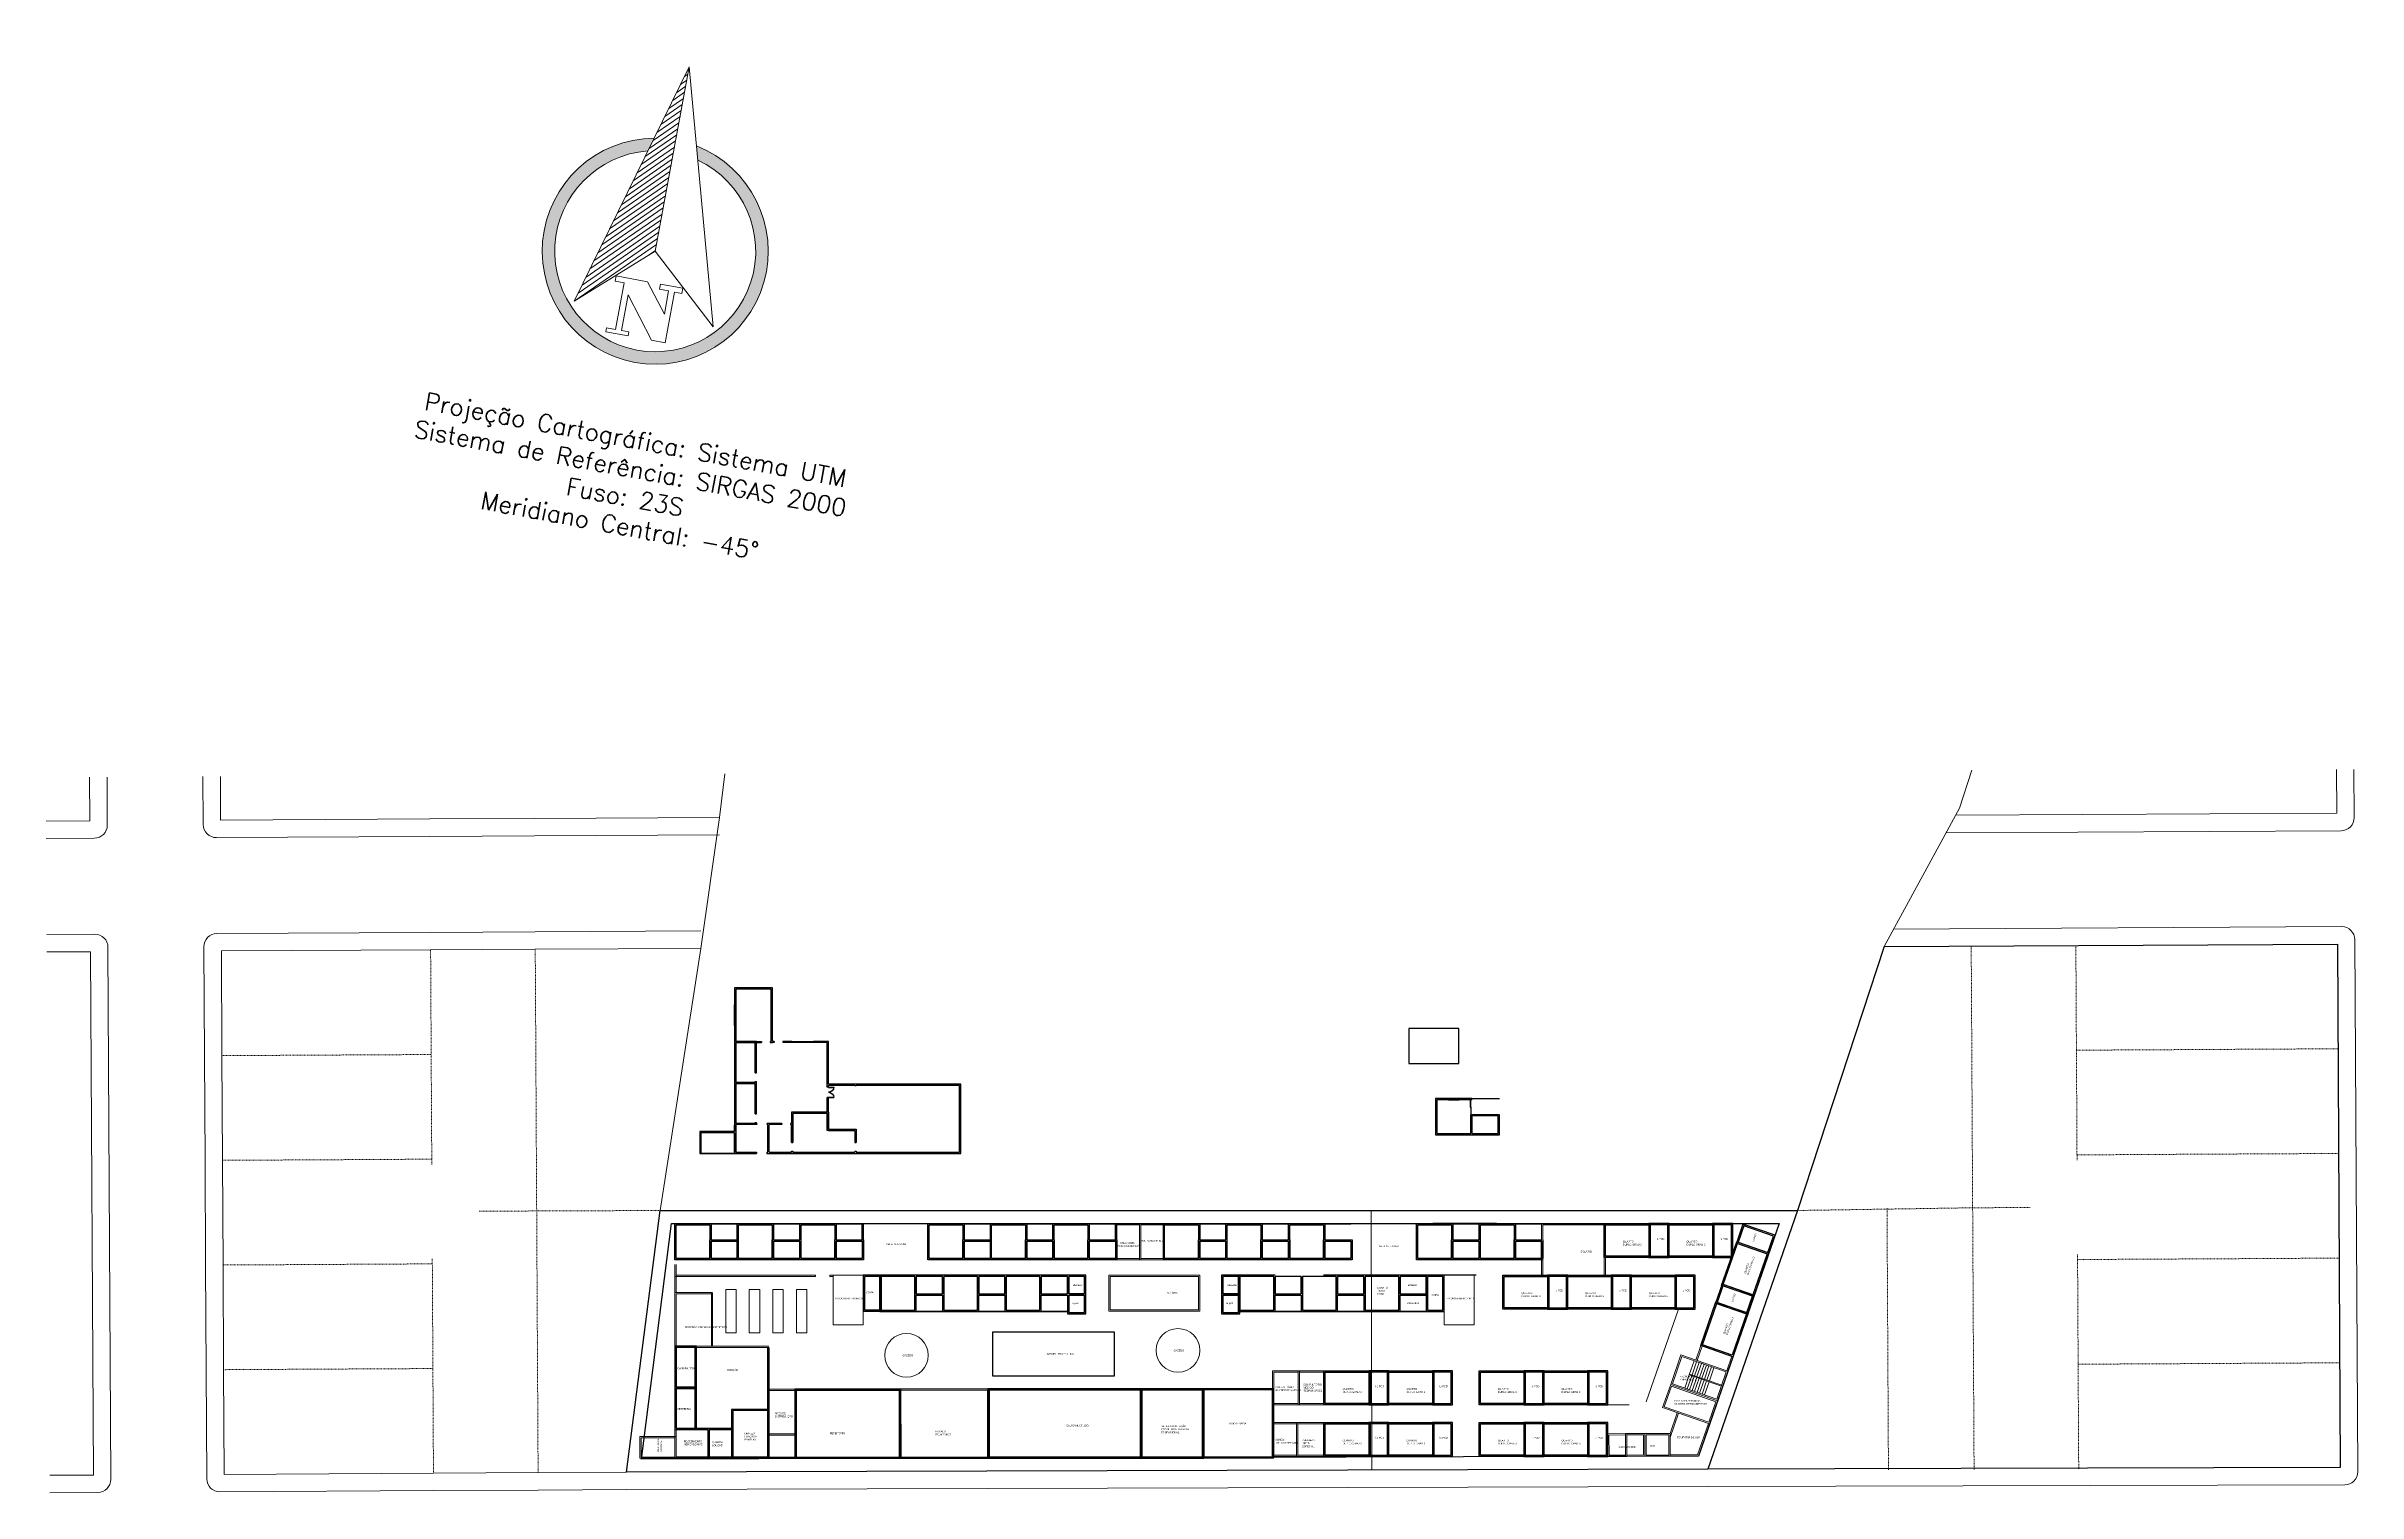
# Model space of a CAD drawing. Header units: centimetres. Extents: x 0 to 1311401, y -389375 to 85618.
# Drawn here: x 597500 to 624009, y -67215 to -50633 of the extents above; entities that cross this region are included whole.
import ezdxf

# ---------------------------------------------------------------- set-up
doc = ezdxf.new("R2010")
doc.units = ezdxf.units.CM
doc.header["$LTSCALE"] = 4
doc.linetypes.add('TRACEJADO', pattern=[2, 1, -1])
for name, color, linetype in [('0.1', 1, 'Continuous'), ('0.2', 2, 'Continuous'), ('0.6', 6, 'Continuous'), ('04', 254, 'Continuous'), ('CONTORNO TERRENO', 3, 'Continuous'), ('ESQUADRIAS', 2, 'Continuous')]:
    doc.layers.add(name, color=color, linetype=linetype)
for name, color, linetype, lineweight in [('C-TEXTO-03', 2, 'Continuous', 20), ('FOLHA', 7, 'Continuous', 9), ('K-ALINHAMENTO', 10, 'Continuous', 9), ('P-MEIOFIO', 171, 'Continuous', 9), ('P-URB', 2, 'Continuous', 9)]:
    doc.layers.add(name, color=color, linetype=linetype, lineweight=lineweight)
doc.styles.add('ROMANS', font='romans.shx')
doc.styles.add('Símbolos', font='ERASLGHT.TTF')

# ---------------------------------------------------------------- blocks, each defined once
blk = doc.blocks.new('1_00')
for p, q in [((-129.1731693679663, 59.05243644484881), (-129.1731693679663, 109.0524364448488)), ((-129.1731693679663, 109.0524364448488), (-126.173169367969, 109.0524364448488)), ((-129.1731693679663, 59.05243644484881), (-126.173169367969, 59.05243644484881)), ((-126.173169367969, 59.05243644484881), (-126.173169367969, 109.0524364448488)), ((-29.1731693679663, 109.0524364448488), (-32.17316936796357, 109.0524364448488)), ((-32.17316936796357, 59.05243644484881), (-32.17316936796357, 109.0524364448488)), ((-29.1731693679663, 59.05243644484881), (-32.17316936796357, 59.05243644484881)), ((-29.1731693679663, 59.05243644484881), (-29.1731693679663, 109.0524364448488))]:
    blk.add_line(p, q)
at = {"color": 1}
for centre, start, end in [((-129.1731693679663, 59.05243644484881), 0, 90), ((-29.1731693679663, 59.05243644484881), 90, 180)]:
    blk.add_arc(centre, 50, start, end, dxfattribs=at)
blk = doc.blocks.new('NORTE-3D')
at = {"linetype": 'ByBlock', "lineweight": -2}
h = blk.add_hatch(dxfattribs=at)
h.set_pattern_fill('ANSI31', color=0, scale=0.001605353228508994, style=0)
h.set_pattern_definition([(45, (-0.01104248617775738, -0.01839006319642067), (-0.0001418945192598034, 0.0001418945192598034), [])])
h.paths.add_polyline_path([(0, 0), (-0.003242338949348778, -0.01153436489403248), (0, -0.00859965942800045)])
blk.add_hatch(color=0, dxfattribs=at).paths.add_polyline_path([(0.000986897386610508, -0.003510809503495693), (0.001163471373729408, -0.00413895770907402, -7.796186558811831), (-0.001163471373729408, -0.00413895770907402), (-0.000986897386610508, -0.003510809503495693, 10.40889661296213)])
at = {"color": 0, "linetype": 'ByBlock', "lineweight": -2}
blk.add_line((0, -0.00859965942800045), (0, 0), dxfattribs=at)
for points in [[(-0.003242338949348778, -0.01153436489403248), (0, 0), (0.003242339007556438, -0.01153436489403248), (0, -0.00859965942800045)], [(-9.608949767425656e-05, -0.01004196889698505), (-0.001555679715238512, -0.01004196889698505), (-0.001555679715238512, -0.01028036419302225), (-0.001144722569733858, -0.01028036419302225), (-0.001144722569733858, -0.0124551085755229), (-0.001559805124998093, -0.0124551085755229), (-0.001559805124998093, -0.01264322362840176), (-0.0005189016228541732, -0.01264322362840176), (-0.0005189016228541732, -0.0124551085755229), (-0.0008624214679002762, -0.0124551085755229), (-0.0008624214679002762, -0.01080046966671944), (0.000579707557335496, -0.01264322362840176), (0.001213598938193172, -0.01264322362840176), (0.001213598938193172, -0.01028036419302225), (0.001557145267724991, -0.01028036419302225), (0.001557145267724991, -0.01004196889698505), (0.0005146967596374452, -0.01004196889698505), (0.0005146967596374452, -0.01028036419302225), (0.000935914518777281, -0.01028036419302225), (0.000935914518777281, -0.01136066485196352)]]:
    blk.add_lwpolyline(points, close=True, dxfattribs=at)
for radius, start, end in [(0.005183662809646236, 100.9753177366553, 79.02468226334474), (0.004609937876509702, 104.6185888914942, 75.38141110850579)]:
    blk.add_arc((0, -0.00859965942800045), radius, start, end, dxfattribs=at)

msp = doc.modelspace()

# ---------------------------------------------------------------- linework, layer by layer
at = {"color": 1}
for points in [[(618576.0022022153, -60953.70981586433), (623775.9249010135, -60925.35627104784), (623808.6405300191, -66925.26707767183), (616561.3352649665, -66945.07922609418)], [(618576.0022022208, -60953.70981586538), (617583.5264548586, -63979.36602186225)]]:
    msp.add_lwpolyline(points, dxfattribs=at)
at = {"layer": '0.1'}
for p, q in [((605409.081143078, -61620.32031134033), (605394.081143078, -61620.32031134033)), ((605394.081143078, -61860.32031134033), (605394.081143078, -61620.32031134033)), ((605409.081143078, -61620.32031134033), (605409.081143078, -61860.32031134033)), ((605409.081143078, -61860.32031134033), (605394.081143078, -61860.32031134033)), ((605704.081143078, -62040.32031134033), (605704.081143078, -62055.32031134033)), ((605804.081143078, -62040.32031134033), (605804.081143078, -62055.32031134033)), ((605849.081143078, -62040.32031134034), (605849.081143078, -62055.32031134033)), ((605949.081143078, -62040.32031134034), (605949.081143078, -62055.32031134033)), ((606049.081143078, -62040.32031134034), (606049.081143078, -62055.32031134033)), ((606049.081143078, -62040.32031134034), (606299.081143078, -62040.32031134034)), ((606049.081143078, -62046.32031134034), (606299.081143078, -62046.32031134034)), ((606299.081143078, -62049.32031134034), (606049.081143078, -62049.32031134034)), ((606299.081143078, -62055.32031134034), (606049.081143078, -62055.32031134034)), ((606299.081143078, -62040.32031134034), (606299.081143078, -62055.32031134033)), ((605629.081143078, -62400.32031134033), (605644.0811430776, -62400.32031134033)), ((605629.081143078, -62500.32031134033), (605644.0811430776, -62500.32031134033)), ((606772.0811430776, -62546.32031134033), (606787.0811430776, -62546.32031134033)), ((606472.0811430776, -62564.35540413542), (606457.0811430776, -62564.35540413542)), ((606472.0811430776, -62684.35540413542), (606457.0811430776, -62684.35540413542)), ((613702.3796795398, -62693.80601918342), (613582.3796795398, -62693.80601918342)), ((613702.3796795398, -62699.80601918342), (613582.3796795398, -62699.80601918342)), ((613582.3796795398, -62702.80601918342), (613702.3796795398, -62702.80601918342)), ((613582.3796795398, -62708.80601918342), (613702.3796795398, -62708.80601918342)), ((613850.8796795398, -62693.80601918342), (614165.8796795398, -62693.80601918342)), ((613850.8796795398, -62695.80601918342), (614165.8796795398, -62695.80601918342)), ((605409.0811430776, -63000.32031134033), (605394.0811430776, -63000.32031134033)), ((605394.0811430776, -63070.32031134033), (605394.0811430776, -63000.32031134033)), ((605409.0811430776, -63070.32031134033), (605394.0811430776, -63070.32031134033)), ((605409.0811430776, -63000.32031134033), (605409.0811430776, -63070.32031134033)), ((605629.0811430776, -62870.32031134033), (605644.0811430776, -62870.32031134033)), ((605629.0811430776, -62970.32031134033), (605644.0811430776, -62970.32031134033)), ((605649.0811430776, -62980.32031134033), (605649.0811430776, -62995.32031134033)), ((605769.0811430776, -62995.32031134033), (605769.0811430776, -62980.32031134033)), ((605937.0811430776, -62980.32031134033), (605937.0811430776, -62995.32031134033)), ((606037.0811430776, -62980.32031134033), (606037.0811430776, -62995.32031134033)), ((606472.0811430776, -63061.32031134033), (606457.0811430776, -63061.32031134033)), ((606772.0811430776, -63046.32031134033), (606787.0811430776, -63046.32031134033)), ((605009.0811430776, -63310.32031134033), (605009.0811430776, -63325.32031134033)), ((605394.0811430776, -63310.32031134033), (605394.0811430776, -63325.32031134033)), ((605644.0811430776, -63310.32031134033), (605644.0811430776, -63325.32031134033)), ((605764.0811430776, -63310.32031134033), (605764.0811430776, -63325.32031134033)), ((606047.0811430776, -63200.32031134033), (606062.0811430776, -63200.32031134033)), ((606047.0811430776, -63300.32031134033), (606062.0811430776, -63300.32031134033)), ((606772.0811430776, -63200.32031134033), (606787.0811430776, -63200.32031134033)), ((606772.0811430776, -63300.32031134033), (606787.0811430776, -63300.32031134033)), ((605124.7359823184, -64129.3660218626), (605424.7359823184, -64129.3660218626)), ((605124.7359823184, -64131.3660218626), (605424.7359823184, -64131.3660218626)), ((605841.7359823184, -64129.3660218626), (606141.7359823184, -64129.3660218626)), ((605841.7359823184, -64131.3660218626), (606141.7359823184, -64131.3660218626)), ((606558.7359823184, -64129.3660218626), (606858.7359823184, -64129.3660218626)), ((606558.7359823184, -64131.3660218626), (606858.7359823184, -64131.3660218626)), ((608027.3268367734, -64129.3660218619), (608327.3268367734, -64129.3660218619)), ((608027.3268367734, -64131.3660218619), (608327.3268367734, -64131.3660218619)), ((608744.3268367734, -64129.3660218619), (609044.3268367734, -64129.3660218619)), ((608744.3268367734, -64131.3660218619), (609044.3268367734, -64131.3660218619)), ((609461.3268367734, -64129.3660218619), (609761.3268367734, -64129.36602186225)), ((609461.3268367734, -64131.3660218619), (609761.3268367734, -64131.3660218619)), ((610728.3268367734, -64129.3660218619), (611028.3268367734, -64129.3660218619)), ((610728.3268367734, -64131.3660218619), (611028.3268367734, -64131.3660218619)), ((611445.3268367734, -64129.3660218619), (611745.3268367734, -64129.3660218619)), ((611445.3268367734, -64131.3660218619), (611745.3268367734, -64131.3660218619)), ((612162.3268367734, -64129.3660218619), (612462.3268367734, -64129.36602186225)), ((612162.3268367734, -64131.3660218619), (612462.3268367734, -64131.3660218619)), ((613631.5889261517, -64129.3660218619), (613931.5889261517, -64129.3660218619)), ((613631.5889261517, -64131.3660218619), (613931.5889261517, -64131.3660218619)), ((614348.5889261517, -64129.3660218619), (614648.5889261517, -64129.3660218619)), ((614348.5889261517, -64131.3660218619), (614648.5889261517, -64131.3660218619)), ((607477.5101727925, -65134.30337058229), (607777.5101727925, -65134.30337058229)), ((607477.5101727925, -65136.30337058229), (607777.5101727925, -65136.30337058229)), ((608194.5101727925, -65134.30337058229), (608494.5101727925, -65134.30337058229)), ((608194.5101727925, -65136.30337058229), (608494.5101727925, -65136.30337058229)), ((608911.5101727925, -65134.30337058229), (609211.5101727925, -65134.30337058229)), ((608911.5101727925, -65136.30337058229), (609211.5101727925, -65136.30337058229)), ((611592.00616983, -65134.30337058264), (611892.00616983, -65134.30337058264)), ((611592.00616983, -65136.30337058264), (611892.00616983, -65136.30337058264)), ((612309.00616983, -65134.30337058264), (612609.00616983, -65134.30337058264)), ((612309.00616983, -65136.30337058264), (612609.00616983, -65136.30337058264)), ((613026.00616983, -65134.30337058264), (613326.00616983, -65134.30337058264)), ((613026.00616983, -65136.30337058264), (613326.00616983, -65136.30337058264))]:
    msp.add_line(p, q, dxfattribs=at)
for points in [[(605829.081143078, -62040.32031134034), (605829.081143078, -61425.32031134033), (605394.081143078, -61425.32031134033), (605394.081143078, -61620.32031134033)], [(605804.081143078, -62040.32031134033), (605814.081143078, -62040.32031134033), (605814.081143078, -61440.32031134033), (605409.081143078, -61440.32031134033), (605409.081143078, -61620.32031134033)], [(605394.081143078, -61860.32031134033), (605394.081143078, -62055.32031134033)], [(605409.081143078, -61860.32031134033), (605409.081143078, -62040.32031134033), (605704.081143078, -62040.32031134033)], [(605394.081143078, -62040.32031134033), (605394.081143078, -62525.32031134033)], [(605644.081143078, -62040.32031134033), (605409.081143078, -62040.32031134033)], [(605629.081143078, -62400.32031134033), (605629.081143078, -62055.32031134033), (605409.081143078, -62055.32031134033), (605409.081143078, -62510.32031134033), (605629.081143078, -62510.32031134033), (605629.081143078, -62500.32031134033)], [(605409.081143078, -62055.32031134033), (605629.081143078, -62055.32031134033)], [(605644.081143078, -62055.32031134033), (605704.081143078, -62055.32031134033)], [(605644.081143078, -62400.32031134033), (605644.081143078, -62055.32031134033)], [(605804.081143078, -62055.32031134033), (605829.081143078, -62055.32031134033)], [(605849.081143078, -62040.32031134034), (605829.081143078, -62040.32031134034)], [(605849.081143078, -62055.32031134034), (605829.081143078, -62055.32031134034)], [(606049.081143078, -62040.32031134034), (605949.081143078, -62040.32031134034)], [(606049.081143078, -62055.32031134034), (605949.081143078, -62055.32031134034)], [(606472.0811430776, -62531.32031134033), (606472.0811430777, -62040.32031134034), (606299.081143078, -62040.32031134034)], [(606457.0811430776, -62564.35540413542), (606457.0811430777, -62055.32031134034), (606299.081143078, -62055.32031134034)], [(605394.081143078, -62510.32031134033), (605394.0811430776, -62510.32031134033), (605394.0811430776, -62995.32031134033)], [(605629.081143078, -62510.32031134033), (605409.081143078, -62510.32031134033)], [(605409.0811430776, -62525.32031134033), (605629.0811430776, -62525.32031134033)], [(605629.0811430776, -62870.32031134033), (605629.0811430776, -62525.32031134033), (605409.0811430776, -62525.32031134033), (605409.0811430776, -62980.32031134033), (605629.0811430776, -62980.32031134033), (605629.0811430776, -62970.32031134033)], [(605644.0811430776, -62525.32031134033), (605644.081143078, -62525.32031134033), (605644.081143078, -62500.32031134033)], [(605644.0811430776, -62870.32031134033), (605644.0811430776, -62510.32031134033)], [(606787.0811430776, -62531.32031134033), (606472.0811430776, -62531.32031134033)], [(606772.0811430776, -62546.32031134033), (606472.0811430776, -62546.32031134033)], [(606472.0811430776, -62564.35540413542), (606472.0811430776, -62546.32031134033)], [(606772.0811430776, -63325.32031134033), (607987.0811430776, -63325.32031134033), (607987.0811430776, -62531.32031134033), (606772.0811430776, -62531.32031134033)], [(606787.0811430776, -63300.32031134033), (606787.0811430776, -63310.32031134033), (607972.0811430776, -63310.32031134033), (607972.0811430776, -62546.32031134033), (606787.0811430776, -62546.32031134033)], [(606457.0811430776, -62852.48260977655), (606457.0811430776, -62684.35540413542)], [(606472.0811430776, -62852.48260977655), (606472.0811430776, -62684.35540413542)], [(605394.0811430776, -63075.32031134033), (604994.0811430776, -63075.32031134033), (604994.0811430776, -63325.32031134033), (605009.0811430776, -63325.32031134033)], [(605394.0811430776, -63310.32031134033), (605394.0811430776, -63090.32031134033), (605009.0811430776, -63090.32031134033), (605009.0811430776, -63310.32031134033)], [(605394.0811430776, -62980.32031134033), (605394.0811430776, -63000.32031134033)], [(605394.0811430776, -63070.32031134033), (605394.0811430776, -63075.32031134033)], [(605394.0811430776, -63090.32031134033), (605394.0811430776, -63310.32031134033)], [(605629.0811430776, -62980.32031134033), (605409.0811430776, -62980.32031134033)], [(605649.0811430776, -62995.32031134033), (605409.0811430776, -62995.32031134033), (605409.0811430776, -63000.32031134033)], [(605409.0811430776, -63070.32031134033), (605409.0811430776, -63075.32031134033)], [(605409.0811430776, -63075.32031134033), (605409.0811430776, -63310.32031134033), (605644.0811430776, -63310.32031134033)], [(605644.0811430776, -62980.32031134033), (605644.0811430776, -62970.32031134033)], [(605649.0811430776, -62980.32031134033), (605644.0811430776, -62980.32031134033)], [(605764.0811430776, -63310.32031134033), (605774.0811430776, -63310.32031134033), (605774.0811430776, -62995.32031134033), (605769.0811430776, -62995.32031134033)], [(605789.0811430776, -62980.32031134033), (605769.0811430776, -62980.32031134033)], [(605937.0811430776, -62980.32031134033), (605774.0811430776, -62980.32031134033)], [(605789.0811430776, -63310.32031134033), (605789.0811430776, -62995.32031134033)], [(605937.0811430776, -62995.32031134033), (605789.0811430776, -62995.32031134033)], [(606047.0811430776, -62980.32031134033), (606037.0811430776, -62980.32031134033)], [(606047.0811430776, -63200.32031134033), (606047.0811430776, -62995.32031134033), (606037.0811430776, -62995.32031134033)], [(606457.0811430776, -62852.48260977655), (606047.0811430776, -62852.48260977655), (606047.0811430776, -62980.32031134033)], [(606047.0811430776, -62995.32031134033), (606047.0811430776, -63200.32031134033)], [(606457.0811430776, -63061.32031134033), (606457.0811430776, -62867.48260977655), (606062.0811430776, -62867.48260977655), (606062.0811430776, -63200.32031134033)], [(606062.0811430776, -63200.32031134033), (606062.0811430776, -62980.32031134033)], [(606472.0811430776, -63046.32031134033), (606472.0811430776, -62852.48260977655)], [(606472.0811430776, -62852.48260977655), (606472.0811430776, -63046.32031134033), (606772.0811430776, -63046.32031134033)], [(606472.0811430776, -63061.32031134033), (606772.0811430776, -63061.32031134033)], [(606772.0811430776, -63061.32031134033), (606772.0811430776, -63200.32031134033)], [(606787.0811430776, -63046.32031134033), (606787.0811430776, -63200.32031134033)], [(605394.0811430776, -63325.32031134033), (605644.0811430776, -63325.32031134033)], [(605394.0811430776, -63325.32031134033), (605409.0811430776, -63325.32031134033)], [(605764.0811430776, -63325.32031134033), (605789.0811430776, -63325.32031134033)], [(605774.0811430776, -63325.32031134033), (606062.0811430776, -63325.32031134033)], [(605789.0811430776, -63310.32031134033), (606047.0811430776, -63310.32031134033), (606047.0811430776, -63300.32031134033)], [(606047.0811430776, -63300.32031134033), (606047.0811430776, -63310.32031134033)], [(606047.0811430776, -63325.32031134033), (606472.0811430776, -63325.32031134033)], [(606062.0811430776, -63310.32031134033), (606062.0811430776, -63300.32031134033)], [(606062.0811430776, -63300.32031134033), (606062.0811430776, -63310.32031134033), (606472.0811430776, -63310.32031134033), (606772.0811430776, -63310.32031134033)], [(606472.0811430776, -63325.32031134033), (606772.0811430776, -63325.32031134033)], [(606772.0811430776, -63300.32031134033), (606772.0811430776, -63310.32031134033)]]:
    msp.add_lwpolyline(points, dxfattribs=at)
at = {"layer": '0.2'}
for p, q in [((605400.081143078, -61860.32031134033), (605400.081143078, -61620.32031134033)), ((605403.081143078, -61620.32031134033), (605403.081143078, -61860.32031134033)), ((605400.0811430776, -63070.32031134033), (605400.0811430776, -63000.32031134033)), ((605403.0811430776, -63000.32031134033), (605403.0811430776, -63070.32031134033)), ((605009.0811430776, -63323.32031134033), (605394.0811430776, -63323.32031134033)), ((605009.0811430776, -63325.32031134033), (605394.0811430776, -63325.32031134033))]:
    msp.add_line(p, q, dxfattribs=at)
for points in [[(613830.8796795398, -62795.80601918342), (613835.8796795398, -62795.80601918342), (613835.8796795398, -62708.80601918342), (613830.8796795398, -62708.80601918342)], [(613835.8796795398, -62880.80601918342), (613840.8796795398, -62880.80601918342), (613840.8796795398, -62795.80601918342), (613835.8796795398, -62795.80601918342)]]:
    msp.add_lwpolyline(points, close=True, dxfattribs=at)
at = {"layer": '0.6'}
for p, q in [((613582.3796795398, -62708.80601918342), (613582.3796795398, -62693.80601918342)), ((613702.3796795398, -62708.80601918342), (613702.3796795398, -62693.80601918342)), ((613835.8796795398, -62880.80601918342), (613850.8796795398, -62880.80601918342)), ((604957.7359823181, -66473.40121173474), (605360.2325342381, -66473.40121173474)), ((604957.7359823181, -66488.40121173474), (605087.7359823184, -66488.40121173474)), ((605087.7359823184, -66488.40121173474), (605087.7359823184, -66805.3959981933)), ((605102.7359823184, -66488.40121173474), (605360.2325342381, -66488.40121173474)), ((605102.7359823184, -66488.40121173474), (605102.7359823184, -66805.3959981933))]:
    msp.add_line(p, q, dxfattribs=at)
at = {"layer": '0.6', "lineweight": 9}
for p, q in [((612701.5619600299, -66955.63078962266, 77300), (612693.4259863644, -63979.48284805159, 163494.3767494773)), ((604707.7359823181, -64734.30337058264), (604707.7359823181, -64599.30337058287)), ((604722.7359823181, -64719.30337058264), (604722.7359823181, -64599.30337058287)), ((615365.5889261515, -64546.3660218619), (615365.5889261515, -64724.24071930291)), ((615380.5889261515, -64546.3660218619), (615380.5889261515, -64724.24071930291)), ((606321.9193183375, -64734.30337058264), (604707.7359823181, -64734.30337058264)), ((604707.7359823181, -64734.30337058264), (604707.7359823185, -64917.87350034388)), ((604707.7359823185, -65995.3652291972), (604707.7359823185, -64917.87350034388)), ((604707.7359823185, -64917.87350034388), (605127.7359823186, -64917.87350034388)), ((606321.9193183376, -64719.30337058264), (604722.7359823181, -64719.30337058264)), ((604722.7359823181, -64719.30337058264), (604722.7359823181, -64917.87350034388)), ((604722.7359823185, -65745.36522919708), (604722.7359823185, -64932.87350034388)), ((604722.7359823185, -64932.87350034388), (605127.7359823186, -64932.87350034388)), ((605127.7359823186, -64917.87350034388), (605127.7359823186, -65533.40121173486)), ((605142.7359823186, -64917.87350034388), (605142.7359823186, -65533.40121173486)), ((606321.9193183375, -64719.30337058264), (606321.9193183375, -64734.30337058264)), ((606525.5101727925, -64719.30337058229), (606485.5101727925, -64719.30337058229)), ((606485.5101727925, -64719.30337058229), (606485.5101727925, -64734.30337058229)), ((606525.5101727925, -64734.30337058229), (606485.5101727926, -64734.30337058229)), ((615848.0049897862, -66173.31160648167), (616218.6439635798, -65109.30337058252)), ((605785.2277111718, -65533.40121173486), (604957.7359823186, -65533.40121173486)), ((605785.2277111718, -65548.40121173486), (604957.7359823186, -65548.40121173486)), ((605770.2277111718, -65548.40121173486), (605785.2277111718, -65548.40121173486)), ((616247.3944115287, -65634.75349266385), (616129.4423239062, -65974.88185817515)), ((616148.5290094535, -65965.62451326312), (616256.6517564409, -65653.84017821099)), ((616247.3944115287, -65634.75349266385), (616785.9309902552, -65821.51096473285)), ((616256.6517564409, -65653.84017821099), (616766.844304708, -65830.76830964489)), ((616342.6723118043, -65863.60305398982), (616398.3719087372, -65702.98688138719)), ((616374.292789142, -65863.98438447178), (616426.7159391965, -65712.81622202229)), ((616402.6368196013, -65873.81372510712), (616455.0599696558, -65722.64556265762)), ((616474.8416981032, -65528.25877878582), (616417.4585942843, -65693.72953647503)), ((616430.9808500606, -65883.64306574222), (616483.4040001151, -65732.47490329272)), ((616489.0137133328, -65533.17344910337), (616431.6306095138, -65698.64420679258)), ((616829.1420788445, -65651.12553672609), (616771.7589750255, -65816.59629441507)), ((616843.3140940741, -65656.04020704376), (616785.9309902551, -65821.51096473273)), ((616129.4423239062, -65974.88185817515), (616667.9789026327, -66161.63933024427)), ((616148.5290094535, -65965.62451326312), (616658.7215577206, -66142.55264469702)), ((616342.6723118044, -65863.6030539897), (616290.2491617498, -66014.77121643932)), ((616371.0163422636, -65873.43239462492), (616318.5931922091, -66024.60055707442)), ((616342.6723118044, -65863.6030539897), (616711.1447077751, -65991.38448224752)), ((616342.6723118044, -65863.6030539897), (616711.1447077751, -65991.38448224752)), ((616345.9487586827, -65854.15504383668), (616714.4211546534, -65981.93647209438)), ((616399.360372723, -65883.26173526014), (616346.9372226684, -66034.42989770975)), ((616427.7044031821, -65893.09107589535), (616375.2812531277, -66044.25923834485)), ((616456.0484336416, -65902.92041653057), (616403.625283587, -66054.08857898018)), ((616484.3924641007, -65912.74975716579), (616431.9693140463, -66063.91791961528)), ((616459.3248805199, -65893.47240637755), (616511.7480305744, -65742.30424392805)), ((616512.7364945601, -65922.579097801), (616460.3133445056, -66073.74726025062)), ((616487.6689109792, -65903.30174701265), (616540.0920610337, -65752.13358456315)), ((616541.0805250193, -65932.40843843622), (616488.6573749649, -66083.57660088572)), ((616516.0129414385, -65913.13108764798), (616568.436091493, -65761.96292519849)), ((616569.4245554787, -65942.23777907144), (616517.0014054242, -66093.40594152105)), ((616544.3569718978, -65922.96042828308), (616596.7801219523, -65771.79226583359)), ((616572.7010023571, -65932.78976891842), (616625.1241524116, -65781.62160646892)), ((616658.7215577206, -66142.55264469702), (616766.844304708, -65830.76830964489)), ((616785.9309902552, -65821.51096473285), (616667.9789026327, -66161.63933024427)), ((615407.1740147935, -66208.59761564713), (615651.48377064, -66208.59761564725)), ((604707.7359823185, -66488.40121173486), (604707.7359823184, -66820.3959981933)), ((604722.7359823185, -66488.40121173486), (604722.7359823184, -66805.3959981933)), ((616122.171321479, -66537.03099418385), (616205.3819509245, -66297.68612173887)), ((616122.171321479, -66582.70969132707), (616219.5501330344, -66302.6118314038)), ((606085.2277111718, -66805.3959981933), (605785.2277111718, -66805.3959981933)), ((606085.2277111718, -66820.3959981933), (605785.2277111718, -66820.3959981933))]:
    msp.add_line(p, q, dxfattribs=at)
at = {"layer": '0.6'}
for points in [[(613125.2551122626, -62294.12832608935), (613700.2551122626, -62294.12832608935), (613700.2551122626, -61892.12832608935), (613125.2551122626, -61892.12832608935)], [(613850.8796795398, -63095.80601918342), (614150.8796795398, -63095.80601918342), (614150.8796795398, -62895.80601918342), (613850.8796795398, -62895.80601918342)]]:
    msp.add_lwpolyline(points, close=True, dxfattribs=at)
for points in [[(613582.3796795398, -62693.80601918342), (613433.8796795398, -62693.80601918342), (613433.8796795398, -63110.80601918342), (613850.8796795398, -63110.80601918342)], [(613582.3796795398, -62708.80601918342), (613448.8796795398, -62708.80601918342), (613448.8796795398, -63095.80601918342), (613835.8796795398, -63095.80601918342), (613835.8796795398, -62880.80601918342)], [(613850.8796795398, -62708.80601918342), (613850.8796795398, -62693.80601918342), (613702.3796795398, -62693.80601918342)], [(613850.8796795398, -62708.80601918342), (613702.3796795398, -62708.80601918342)], [(613835.8796795398, -63110.80601918342), (614165.8796795398, -63110.80601918342), (614165.8796795398, -62880.80601918342), (613850.8796795398, -62880.80601918342)], [(613850.8796795398, -62880.80601918342), (613850.8796795398, -62880.80601918342)], [(613850.8796795398, -63095.80601918342), (613850.8796795398, -62895.80601918342)], [(604957.7359823185, -65533.40121173486), (604707.7359823185, -65533.40121173486), (604707.7359823185, -66018.40121173486), (604957.7359823185, -66018.40121173486)], [(605785.2277111718, -65548.40121173486), (605785.2277111718, -66820.3959981933), (604707.7359823184, -66820.3959981933)], [(604957.7359823185, -65548.40121173486), (604722.7359823185, -65548.40121173486), (604722.7359823185, -66003.40121173486), (604957.7359823185, -66003.40121173486)], [(604942.7359823185, -66488.40121173486), (604942.7359823186, -65548.40121173486)], [(604957.7359823185, -66488.40121173486), (604957.7359823186, -65548.40121173486)], [(605770.2277111718, -65548.40121173486), (605770.2277111718, -66805.3959981933), (605375.2325342381, -66805.3959981933)], [(604957.7359823185, -66003.40121173486), (604707.7359823185, -66003.40121173486), (604707.7359823185, -66488.40121173486), (604957.7359823185, -66488.40121173486)], [(604957.7359823185, -66018.40121173486), (604722.7359823185, -66018.40121173486), (604722.7359823185, -66473.40121173486), (604957.7359823185, -66473.40121173486)], [(605780.6170816846, -66258.99285415595), (605360.2325342381, -66258.99285415595), (605360.2325342381, -66805.3959981933)], [(605780.6170816846, -66273.99285415595), (605375.2325342381, -66273.99285415595), (605375.2325342381, -66805.3959981933)], [(605087.7359823184, -66805.3959981933), (604722.7359823184, -66805.3959981933)], [(605360.2325342381, -66805.3959981933), (605102.7359823184, -66805.3959981933)]]:
    msp.add_lwpolyline(points, dxfattribs=at)
at = {"layer": '0.6', "lineweight": 9}
for points in [[(610051.3268367734, -64546.3660218619), (610051.3268367734, -64129.3660218619), (609761.3268367734, -64129.3660218619), (609761.3268367734, -64546.3660218619)], [(610036.3268367734, -64531.3660218619), (610036.3268367734, -64144.3660218619), (609776.3268367734, -64144.3660218619), (609776.3268367734, -64531.3660218619)], [(610326.3268367734, -64546.3660218619), (610326.3268367734, -64129.3660218619), (610036.3268367734, -64129.3660218619), (610036.3268367734, -64546.3660218619)], [(610311.3268367734, -64531.3660218619), (610311.3268367734, -64144.3660218619), (610051.3268367734, -64144.3660218619), (610051.3268367734, -64531.3660218619)], [(614648.5889261517, -64129.36602186225), (615380.5889261517, -64129.36602186225), (615380.5889261517, -64734.30337058252), (614648.5889261517, -64734.30337058252)], [(614663.5889261517, -64144.36602186225), (615365.5889261517, -64144.36602186225), (615365.5889261517, -64719.30337058252), (614663.5889261517, -64719.30337058252)], [(605292.7359823186, -64883.40121173486), (605292.7359823186, -65383.40121173486), (605412.7359823186, -65383.40121173486), (605412.7359823186, -64883.40121173486)], [(605562.7359823186, -64883.40121173486), (605562.7359823186, -65383.40121173486), (605682.7359823186, -65383.40121173486), (605682.7359823186, -64883.40121173486)], [(605832.7359823186, -64883.40121173486), (605832.7359823186, -65383.40121173486), (605952.7359823186, -65383.40121173486), (605952.7359823186, -64883.40121173486)], [(606102.7359823186, -64883.40121173486), (606102.7359823186, -65383.40121173486), (606222.7359823186, -65383.40121173486), (606222.7359823186, -64883.40121173486)], [(606525.5101727925, -65289.30337058229), (606870.5101727925, -65289.30337058229), (606870.5101727925, -64719.30337058229), (606525.5101727925, -64719.30337058229)], [(610730.00616983, -64719.30337058229), (610730.00616983, -65134.30337058241), (609685.0488999268, -65134.30337058241), (609685.0488999268, -64719.30337058229)], [(610715.00616983, -64734.30337058229), (610715.00616983, -65119.30337058241), (609700.0488999268, -65119.30337058241), (609700.0488999268, -64734.30337058229)], [(613531.00616983, -65289.30337058264), (613876.00616983, -65289.30337058264), (613876.00616983, -64719.30337058264), (613531.00616983, -64719.30337058264)], [(611562.1740147935, -65818.5976156476), (611562.1740147935, -66208.5976156476), (611872.1740147935, -66208.5976156476), (611872.1740147935, -65818.5976156476)], [(611577.1740147935, -65833.5976156476), (611577.1740147935, -66193.5976156476), (611857.1740147935, -66193.5976156476), (611857.1740147935, -65833.5976156476)], [(611857.1740147935, -65818.5976156476), (611857.1740147935, -66208.5976156476), (612167.1740147935, -66208.5976156476), (612167.1740147935, -65818.5976156476)], [(611872.1740147935, -65833.5976156476), (611872.1740147935, -66193.5976156476), (612152.1740147935, -66193.5976156476), (612152.1740147935, -65833.5976156476)], [(616036.8740828239, -66239.10268258711), (616575.2651663804, -66426.2797066567), (616667.8334074627, -66162.05888224486), (616129.4423239062, -65974.88185817515)], [(616055.9607683714, -66229.84533767507), (616566.0078214683, -66407.19302110968), (616648.7467219154, -66171.3162271569), (616138.699668818, -65993.9685437223)], [(605770.2277111718, -66556.39599819353), (606100.2277111718, -66556.39599819353), (606100.2277111718, -66026.39599819353), (605770.2277111718, -66026.39599819353)], [(605785.2277111718, -66541.39599819353), (606085.2277111718, -66541.39599819353), (606085.2277111718, -66041.39599819353), (605785.2277111718, -66041.39599819353)], [(611562.1740147936, -66408.5976156476), (611562.1740147936, -66798.5976156476), (611852.1740147936, -66798.5976156476), (611852.1740147936, -66408.5976156476)], [(611577.1740147936, -66423.5976156476), (611577.1740147936, -66783.5976156476), (611837.1740147936, -66783.5976156476), (611837.1740147936, -66423.5976156476)], [(611837.1740147936, -66408.5976156476), (611837.1740147936, -66798.5976156476), (612167.1740147936, -66798.5976156476), (612167.1740147936, -66408.5976156476)], [(611852.1740147936, -66423.5976156476), (611852.1740147936, -66783.5976156476), (612152.1740147936, -66783.5976156476), (612152.1740147936, -66423.5976156476)], [(604308.3827779283, -66820.3959981933), (604308.3827779281, -66570.3959981933), (604722.8284307881, -66570.3959981933), (604722.8284307882, -66820.3959981933)], [(604323.3827779283, -66805.3959981933), (604323.3827779281, -66585.3959981933), (604707.8284307881, -66585.3959981933), (604707.8284307882, -66805.3959981933)], [(615407.173020301, -66798.23382923019), (615627.1721982472, -66797.63241170882), (615626.4614320855, -66537.63338322705), (615406.4622541394, -66538.2348007483)], [(615422.1319585118, -66783.19287953933), (615612.131248556, -66782.6734734982), (615611.5024938748, -66552.67433291802), (615421.5032038303, -66553.19373895915)], [(615612.172254296, -66797.67341744888), (615832.171432242, -66797.07199992775), (615831.4606660804, -66537.07297144586), (615611.4614881343, -66537.6743889671)], [(615627.1311925066, -66782.63246775803), (615817.130482551, -66782.1130617169), (615816.5017278696, -66552.11392113683), (615626.5024378253, -66552.63332717796)], [(616122.171321479, -66797.03099418385), (616122.171321479, -66537.03099418385), (615832.171321479, -66537.03099418385), (615832.171321479, -66797.03099418385)], [(616107.1723159715, -66782.3947806008), (616107.1723159715, -66552.3947806008), (615847.1723159715, -66552.3947806008), (615847.1723159715, -66782.3947806008)]]:
    msp.add_lwpolyline(points, close=True, dxfattribs=at)
for points in [[(616122.171321479, -66796.27921962622), (616448.2031388904, -66795.38793789817), (616576.1039406076, -66426.57131487329), (616232.9326765044, -66307.26440596848)], [(616122.171321479, -66781.2791635769), (616437.518474807, -66780.41709079512), (616561.9357541983, -66421.64560371358)]]:
    msp.add_lwpolyline(points, dxfattribs=at)
for centre in [(607365.9177453016, -65639.50954233343), (610479.1073384132, -65583.08172423916)]:
    msp.add_circle(centre, 250, dxfattribs=at)
at = {"layer": '04'}
for p, q in [((606858.7359823184, -64316.3660218626), (606858.7359823186, -64129.36602186295)), ((606873.7359823184, -64316.3660218626), (606873.7359823186, -64129.36602186295)), ((609761.3268367734, -64316.3660218619), (609761.3268367734, -64129.36602186225)), ((609776.3268367734, -64316.3660218619), (609776.3268367734, -64129.36602186225)), ((615365.5889261517, -64316.3660218619), (615365.588926152, -64129.36602186225)), ((615380.5889261517, -64316.3660218619), (615380.588926152, -64129.36602186225))]:
    msp.add_line(p, q, dxfattribs=at)
for points in [[(605124.7359823184, -64546.3660218626), (604707.7359823184, -64546.3660218626), (604707.7359823184, -64129.3660218626), (605124.7359823184, -64129.3660218626), (605124.7359823184, -64316.3660218626)], [(605841.7359823184, -64546.3660218626), (605424.7359823184, -64546.3660218626), (605424.7359823184, -64129.3660218626), (605841.7359823184, -64129.3660218626), (605841.7359823184, -64316.3660218626)], [(606141.7359823184, -64316.3660218626), (606141.7359823184, -64129.3660218626), (606558.7359823184, -64129.3660218626), (606558.7359823184, -64316.3660218626)], [(608027.3268367734, -64546.3660218619), (607610.3268367734, -64546.3660218619), (607610.3268367734, -64129.3660218619), (608027.3268367734, -64129.3660218619), (608027.3268367734, -64316.3660218619)], [(608327.3268367734, -64316.3660218619), (608327.3268367734, -64129.3660218619), (608744.3268367734, -64129.3660218619), (608744.3268367734, -64316.3660218619)], [(609044.3268367734, -64316.3660218619), (609044.3268367734, -64129.3660218619), (609461.3268367734, -64129.3660218619), (609461.3268367734, -64316.3660218619)], [(610728.3268367734, -64546.3660218619), (610311.3268367734, -64546.3660218619), (610311.3268367734, -64129.3660218619), (610728.3268367734, -64129.3660218619), (610728.3268367734, -64316.3660218619)], [(611028.3268367734, -64316.3660218619), (611028.3268367734, -64129.3660218619), (611445.3268367734, -64129.3660218619), (611445.3268367734, -64316.3660218619)], [(611745.3268367734, -64316.3660218619), (611745.3268367734, -64129.3660218619), (612162.3268367734, -64129.3660218619), (612162.3268367734, -64316.3660218619)], [(613631.5889261517, -64546.3660218619), (613214.5889261517, -64546.3660218619), (613214.5889261517, -64129.3660218619), (613631.5889261517, -64129.3660218619), (613631.5889261517, -64316.3660218619)], [(614133.4777846852, -64129.3660218619), (613401.4777846852, -64129.3660218619)], [(613931.5889261517, -64316.3660218619), (613931.5889261517, -64129.3660218619), (614348.5889261517, -64129.3660218619), (614348.5889261517, -64316.3660218619)], [(605109.7359823184, -64531.3660218626), (605109.7359823184, -64316.3660218626)], [(605124.7359823184, -64316.3660218626), (605424.7359823184, -64316.3660218626)], [(605124.7359823184, -64331.3660218626), (605124.7359823184, -64531.3660218626)], [(605826.7359823184, -64531.3660218626), (605826.7359823184, -64316.3660218626)], [(605841.7359823184, -64316.3660218626), (606141.7359823184, -64316.3660218626)], [(605841.7359823184, -64331.3660218626), (605841.7359823184, -64531.3660218626)], [(606141.7359823184, -64531.3660218626), (606141.7359823184, -64331.3660218626)], [(606543.7359823184, -64531.3660218626), (606543.7359823184, -64316.3660218626)], [(606558.7359823184, -64316.3660218626), (606873.7359823184, -64316.3660218626), (606873.7359823184, -64546.3660218626), (606558.7359823184, -64546.3660218626)], [(606558.7359823184, -64331.3660218626), (606558.7359823184, -64531.3660218626)], [(608012.3268367734, -64531.3660218619), (608012.3268367734, -64316.3660218619)], [(608027.3268367734, -64316.3660218619), (608327.3268367734, -64316.3660218619)], [(608027.3268367734, -64331.3660218619), (608027.3268367734, -64531.3660218619)], [(608327.3268367734, -64531.3660218619), (608327.3268367734, -64331.3660218619)], [(608729.3268367734, -64531.3660218619), (608729.3268367734, -64316.3660218619)], [(608744.3268367734, -64316.3660218619), (609044.3268367734, -64316.3660218619)], [(608744.3268367734, -64331.3660218619), (608744.3268367734, -64531.3660218619)], [(609044.3268367734, -64531.3660218619), (609044.3268367734, -64331.3660218619)], [(609059.3268367734, -64316.3660218619), (609059.3268367734, -64531.3660218619)], [(609446.3268367734, -64531.3660218619), (609446.3268367734, -64316.3660218619)], [(609461.3268367734, -64316.3660218619), (609776.3268367734, -64316.3660218619), (609776.3268367734, -64546.3660218619), (609461.3268367734, -64546.3660218619)], [(609461.3268367734, -64331.3660218619), (609461.3268367734, -64531.3660218619)], [(610713.3268367734, -64531.3660218619), (610713.3268367734, -64316.3660218619)], [(610728.3268367734, -64316.3660218619), (611028.3268367734, -64316.3660218619)], [(610728.3268367734, -64331.3660218619), (610728.3268367734, -64531.3660218619)], [(611028.3268367734, -64531.3660218619), (611028.3268367734, -64331.3660218619)], [(611430.3268367734, -64531.3660218619), (611430.3268367734, -64316.3660218619)], [(611445.3268367734, -64316.3660218619), (611745.3268367734, -64316.3660218619)], [(611445.3268367734, -64331.3660218619), (611445.3268367734, -64531.3660218619)], [(611745.3268367734, -64531.3660218619), (611745.3268367734, -64331.3660218619)], [(611760.3268367734, -64316.3660218619), (611760.3268367734, -64531.3660218619)], [(612147.3268367734, -64531.3660218619), (612147.3268367734, -64316.3660218619)], [(612162.3268367734, -64316.3660218619), (612477.3268367734, -64316.3660218619), (612477.3268367734, -64546.3660218619), (612162.3268367734, -64546.3660218619)], [(612162.3268367734, -64331.3660218619), (612162.3268367734, -64531.3660218619)], [(613616.5889261517, -64531.3660218619), (613616.5889261517, -64316.3660218619)], [(613631.5889261517, -64316.3660218619), (613931.5889261517, -64316.3660218619)], [(613631.5889261517, -64331.3660218619), (613631.5889261517, -64531.3660218619)], [(613931.5889261517, -64531.3660218619), (613931.5889261517, -64331.3660218619)], [(614333.5889261517, -64531.3660218619), (614333.5889261517, -64316.3660218619)], [(614348.5889261517, -64316.3660218619), (614648.5889261517, -64316.3660218619)], [(614348.5889261517, -64331.3660218619), (614348.5889261517, -64531.3660218619)], [(614648.5889261517, -64531.3660218619), (614648.5889261517, -64331.3660218619)], [(614663.5889261517, -64316.3660218619), (614663.5889261517, -64531.3660218619)], [(605439.7359823184, -64546.3660218626), (605124.7359823184, -64546.3660218626)], [(606156.7359823184, -64546.3660218626), (605841.7359823184, -64546.3660218626)], [(606558.7359823184, -64546.3660218626), (606141.7359823184, -64546.3660218626)], [(608342.3268367734, -64546.3660218619), (608027.3268367734, -64546.3660218619)], [(608744.3268367734, -64546.3660218619), (608327.3268367734, -64546.3660218619)], [(609059.3268367734, -64546.3660218619), (608744.3268367734, -64546.3660218619)], [(609461.3268367734, -64546.3660218619), (609059.3268367734, -64546.3660218619)], [(611043.3268367734, -64546.3660218619), (610728.3268367734, -64546.3660218619)], [(611445.3268367734, -64546.3660218619), (611028.3268367734, -64546.3660218619)], [(611760.3268367734, -64546.3660218619), (611445.3268367734, -64546.3660218619)], [(612162.3268367734, -64546.3660218619), (611760.3268367734, -64546.3660218619)], [(613946.5889261517, -64546.3660218619), (613631.5889261517, -64546.3660218619)], [(614348.5889261517, -64546.3660218619), (613931.5889261517, -64546.3660218619)], [(614663.5889261517, -64546.3660218619), (614348.5889261517, -64546.3660218619)], [(607477.5101727925, -64719.30337058229), (607060.5101727925, -64719.30337058229), (607060.5101727925, -65136.30337058229), (607477.5101727925, -65136.30337058229), (607477.5101727925, -64949.30337058229)], [(607462.5101727925, -64734.30337058229), (607462.5101727925, -64949.30337058229)], [(607792.5101727925, -64719.30337058229), (607477.5101727925, -64719.30337058229)], [(607477.5101727925, -64934.30337058229), (607477.5101727925, -64734.30337058229)], [(608194.5101727925, -64719.30337058229), (607777.5101727925, -64719.30337058229)], [(607777.5101727925, -64734.30337058229), (607777.5101727925, -64934.30337058229)], [(608179.5101727925, -64734.30337058229), (608179.5101727925, -64949.30337058229)], [(608509.5101727925, -64719.30337058229), (608194.5101727925, -64719.30337058229)], [(608194.5101727925, -64934.30337058229), (608194.5101727925, -64734.30337058229)], [(608494.5101727925, -64734.30337058229), (608494.5101727925, -64934.30337058229)], [(608911.5101727925, -64719.30337058229), (608509.5101727925, -64719.30337058229)], [(608509.5101727925, -64949.30337058229), (608509.5101727925, -64734.30337058229)], [(608896.5101727925, -64734.30337058229), (608896.5101727925, -64949.30337058229)], [(609226.5101727925, -64719.30337058229), (608911.5101727925, -64719.30337058229)], [(608911.5101727925, -64934.30337058229), (608911.5101727925, -64734.30337058229)], [(609421.5101727925, -64949.30337058229), (609421.5101727925, -64719.30337058229), (609211.5101727925, -64719.30337058229)], [(609211.5101727925, -64734.30337058229), (609211.5101727925, -64934.30337058229)], [(609211.5101727925, -64949.30337058229), (609211.5101727925, -65164.30337058229), (609421.5101727925, -65164.30337058229), (609421.5101727925, -64934.30337058229)], [(609226.5101727925, -64934.30337058229), (609226.5101727925, -64734.30337058229)], [(609406.5101727925, -64934.30337058229), (609226.5101727925, -64934.30337058229)], [(611190.00616983, -64949.30337058241), (611190.00616983, -64719.30337058241), (610980.00616983, -64719.30337058241), (610980.00616983, -65164.30337058241), (611190.00616983, -65164.30337058241), (611190.00616983, -64934.30337058241)], [(611175.00616983, -64934.30337058241), (610995.00616983, -64934.30337058241)], [(611592.00616983, -64719.30337058264), (611175.00616983, -64719.30337058264), (611175.00616983, -65136.30337058264), (611592.00616983, -65136.30337058264), (611592.00616983, -64949.30337058264)], [(611577.00616983, -64734.30337058264), (611577.00616983, -64949.30337058264)], [(611592.00616983, -64934.30337058264), (611592.00616983, -64734.30337058264)], [(611892.00616983, -64734.30337058264), (611892.00616983, -64934.30337058264)], [(612464.2514013434, -64719.30337058264), (612149.2514013434, -64719.30337058264)], [(612294.00616983, -64734.30337058264), (612294.00616983, -64949.30337058264)], [(612309.00616983, -64934.30337058264), (612309.00616983, -64734.30337058264)], [(612866.2514013434, -64719.30337058264), (612449.2514013434, -64719.30337058264)], [(612609.00616983, -64734.30337058264), (612609.00616983, -64934.30337058264)], [(612624.00616983, -64949.30337058264), (612624.00616983, -64734.30337058264)], [(613181.2514013434, -64719.30337058264), (612866.2514013434, -64719.30337058264)], [(613011.00616983, -64734.30337058264), (613011.00616983, -64949.30337058264)], [(613026.00616983, -64934.30337058264), (613026.00616983, -64734.30337058264)], [(613583.2514013434, -64719.30337058264), (613181.2514013434, -64719.30337058264)], [(613326.00616983, -64734.30337058264), (613326.00616983, -64934.30337058264)], [(613341.00616983, -64934.30337058264), (613341.00616983, -64734.30337058264)], [(613898.2514013434, -64719.30337058264), (613583.2514013434, -64719.30337058264)], [(607477.5101727925, -64949.30337058229), (607777.5101727925, -64949.30337058229)], [(607777.5101727925, -64949.30337058229), (607777.5101727925, -65136.30337058229), (608194.5101727925, -65136.30337058229), (608194.5101727925, -64949.30337058229)], [(608194.5101727925, -64949.30337058229), (608494.5101727925, -64949.30337058229)], [(608494.5101727925, -64949.30337058229), (608494.5101727925, -65136.30337058229), (608911.5101727925, -65136.30337058229), (608911.5101727925, -64949.30337058229)], [(608911.5101727925, -64949.30337058229), (609211.5101727925, -64949.30337058229)], [(609226.5101727925, -64949.30337058229), (609406.5101727925, -64949.30337058229)], [(609226.5101727925, -64949.30337058229), (609226.5101727925, -65149.30337058229), (609406.5101727925, -65149.30337058229), (609406.5101727925, -64949.30337058229)], [(610995.00616983, -64949.30337058241), (611175.00616983, -64949.30337058241)], [(610995.00616983, -64949.30337058241), (610995.00616983, -65149.30337058241), (611175.00616983, -65149.30337058241), (611175.00616983, -64949.30337058241)], [(611592.00616983, -64949.30337058264), (611892.00616983, -64949.30337058264)], [(611892.00616983, -64949.30337058264), (611892.00616983, -65136.30337058264), (612309.00616983, -65136.30337058264), (612309.00616983, -64949.30337058264)], [(612309.00616983, -64949.30337058264), (612609.00616983, -64949.30337058264)], [(612609.00616983, -64949.30337058264), (612609.00616983, -65136.30337058264), (613026.00616983, -65136.30337058264), (613026.00616983, -64949.30337058264)], [(613026.00616983, -64949.30337058264), (613326.00616983, -64949.30337058264)]]:
    msp.add_lwpolyline(points, dxfattribs=at)
for points in [[(604722.7359823184, -64144.3660218626), (605109.7359823184, -64144.3660218626), (605109.7359823184, -64531.3660218626), (604722.7359823184, -64531.3660218626)], [(605439.7359823184, -64144.3660218626), (605826.7359823184, -64144.3660218626), (605826.7359823184, -64531.3660218626), (605439.7359823184, -64531.3660218626)], [(606156.7359823184, -64144.3660218626), (606543.7359823184, -64144.3660218626), (606543.7359823184, -64531.3660218626), (606156.7359823184, -64531.3660218626)], [(607625.3268367734, -64144.3660218619), (608012.3268367734, -64144.3660218619), (608012.3268367734, -64531.3660218619), (607625.3268367734, -64531.3660218619)], [(608342.3268367734, -64144.3660218619), (608729.3268367734, -64144.3660218619), (608729.3268367734, -64531.3660218619), (608342.3268367734, -64531.3660218619)], [(609059.3268367734, -64144.3660218619), (609446.3268367734, -64144.3660218619), (609446.3268367734, -64531.3660218619), (609059.3268367734, -64531.3660218619)], [(610326.3268367734, -64144.3660218619), (610713.3268367734, -64144.3660218619), (610713.3268367734, -64531.3660218619), (610326.3268367734, -64531.3660218619)], [(611043.3268367734, -64144.3660218619), (611430.3268367734, -64144.3660218619), (611430.3268367734, -64531.3660218619), (611043.3268367734, -64531.3660218619)], [(611760.3268367734, -64144.3660218619), (612147.3268367734, -64144.3660218619), (612147.3268367734, -64531.3660218619), (611760.3268367734, -64531.3660218619)], [(613229.5889261517, -64144.3660218619), (613616.5889261517, -64144.3660218619), (613616.5889261517, -64531.3660218619), (613229.5889261517, -64531.3660218619)], [(613946.5889261517, -64144.3660218619), (614333.5889261517, -64144.3660218619), (614333.5889261517, -64531.3660218619), (613946.5889261517, -64531.3660218619)], [(615365.5889261519, -64519.36602186225), (615365.5889261517, -64129.36602186225), (615895.5889261519, -64129.36602186214), (615895.5889261517, -64519.36602186214)], [(615380.5889261517, -64504.36602186214), (615380.5889261517, -64144.36602186225), (615880.5889261519, -64144.36602186214), (615880.5889261519, -64504.36602186225)], [(615880.5889261517, -64519.36602186225), (616110.5889261517, -64519.36602186225), (616110.5889261517, -64129.36602186225), (615880.5889261517, -64129.36602186225)], [(615895.5889261519, -64504.36602186214), (616095.5889261517, -64504.36602186225), (616095.5889261517, -64144.36602186225), (615895.5889261519, -64144.36602186214)], [(616095.5889261517, -64519.36602186225), (616095.5889261516, -64129.36602186225), (616625.5889261517, -64129.36602186214), (616625.5889261516, -64519.36602186214)], [(616110.5889261516, -64504.36602186214), (616110.5889261516, -64144.36602186225), (616610.5889261517, -64144.36602186214), (616610.5889261517, -64504.36602186225)], [(616610.5889261516, -64519.36602186225), (616840.5889261516, -64519.36602186225), (616840.5889261516, -64129.36602186225), (616610.5889261516, -64129.36602186225)], [(616625.5889261517, -64504.36602186214), (616825.5889261516, -64504.36602186225), (616825.5889261516, -64144.36602186225), (616625.5889261517, -64144.36602186214)], [(617251.2317304354, -64479.76294298342), (617326.5900086387, -64262.4587094622), (616958.117612668, -64134.67728120438), (616882.7593344647, -64351.9815147256)], [(605124.7359823184, -64331.3660218626), (605424.7359823184, -64331.3660218626), (605424.7359823184, -64531.3660218626), (605124.7359823184, -64531.3660218626)], [(605841.7359823184, -64331.3660218626), (606141.7359823184, -64331.3660218626), (606141.7359823184, -64531.3660218626), (605841.7359823184, -64531.3660218626)], [(606558.7359823184, -64331.3660218626), (606858.7359823184, -64331.3660218626), (606858.7359823184, -64531.3660218626), (606558.7359823184, -64531.3660218626)], [(608027.3268367734, -64331.3660218619), (608327.3268367734, -64331.3660218619), (608327.3268367734, -64531.3660218619), (608027.3268367734, -64531.3660218619)], [(608744.3268367734, -64331.3660218619), (609044.3268367734, -64331.3660218619), (609044.3268367734, -64531.3660218619), (608744.3268367734, -64531.3660218619)], [(609461.3268367734, -64331.3660218619), (609761.3268367734, -64331.3660218619), (609761.3268367734, -64531.3660218619), (609461.3268367734, -64531.3660218619)], [(610728.3268367734, -64331.3660218619), (611028.3268367734, -64331.3660218619), (611028.3268367734, -64531.3660218619), (610728.3268367734, -64531.3660218619)], [(611445.3268367734, -64331.3660218619), (611745.3268367734, -64331.3660218619), (611745.3268367734, -64531.3660218619), (611445.3268367734, -64531.3660218619)], [(612162.3268367734, -64331.3660218619), (612462.3268367734, -64331.3660218619), (612462.3268367734, -64531.3660218619), (612162.3268367734, -64531.3660218619)], [(613631.5889261517, -64331.3660218619), (613931.5889261517, -64331.3660218619), (613931.5889261517, -64531.3660218619), (613631.5889261517, -64531.3660218619)], [(614348.5889261517, -64331.3660218619), (614648.5889261517, -64331.3660218619), (614648.5889261517, -64531.3660218619), (614348.5889261517, -64531.3660218619)], [(617082.4947161975, -64966.33546586777), (616714.0223202269, -64838.55403760995), (616887.6740047822, -64337.8094994959), (617256.146400753, -64465.59092775371)], [(617073.2373712853, -64947.24878032051), (616733.1090057741, -64829.29669269791), (616896.9313496943, -64356.89618504315), (617237.0597152058, -64474.84827266575)], [(617241.9743855234, -64460.67625743605), (617307.5033230914, -64271.71605437424), (616967.37495758, -64153.76396675163), (616901.8460200119, -64342.72416981345)], [(606870.5101727925, -65134.30337058264), (607075.5101727925, -65134.30337058264), (607075.5101727925, -64719.30337058229), (606870.5101727925, -64719.30337058229)], [(606885.5101727925, -65119.30337058264), (607060.5101727925, -65119.30337058264), (607060.5101727925, -64734.30337058229), (606885.5101727925, -64734.30337058229)], [(607075.5101727925, -65121.30337058229), (607462.5101727925, -65121.30337058229), (607462.5101727925, -64734.30337058229), (607075.5101727925, -64734.30337058229)], [(607477.5101727925, -64934.30337058229), (607777.5101727925, -64934.30337058229), (607777.5101727925, -64734.30337058229), (607477.5101727925, -64734.30337058229)], [(607792.5101727925, -65121.30337058229), (608179.5101727925, -65121.30337058229), (608179.5101727925, -64734.30337058229), (607792.5101727925, -64734.30337058229)], [(608194.5101727925, -64934.30337058229), (608494.5101727925, -64934.30337058229), (608494.5101727925, -64734.30337058229), (608194.5101727925, -64734.30337058229)], [(608509.5101727925, -65121.30337058229), (608896.5101727925, -65121.30337058229), (608896.5101727925, -64734.30337058229), (608509.5101727925, -64734.30337058229)], [(608911.5101727925, -64934.30337058229), (609211.5101727925, -64934.30337058229), (609211.5101727925, -64734.30337058229), (608911.5101727925, -64734.30337058229)], [(609226.5101727925, -64934.30337058229), (609406.5101727925, -64934.30337058229), (609406.5101727925, -64734.30337058229), (609226.5101727925, -64734.30337058229)], [(610995.00616983, -64934.30337058241), (611175.00616983, -64934.30337058241), (611175.00616983, -64734.30337058241), (610995.00616983, -64734.30337058241)], [(611190.00616983, -65121.30337058264), (611577.00616983, -65121.30337058264), (611577.00616983, -64734.30337058264), (611190.00616983, -64734.30337058264)], [(611592.00616983, -64934.30337058264), (611892.00616983, -64934.30337058264), (611892.00616983, -64734.30337058264), (611592.00616983, -64734.30337058264)], [(611907.00616983, -65121.30337058264), (612294.00616983, -65121.30337058264), (612294.00616983, -64734.30337058264), (611907.00616983, -64734.30337058264)], [(612309.00616983, -64934.30337058264), (612609.00616983, -64934.30337058264), (612609.00616983, -64734.30337058264), (612309.00616983, -64734.30337058264)], [(612624.00616983, -65121.30337058264), (613011.00616983, -65121.30337058264), (613011.00616983, -64734.30337058264), (612624.00616983, -64734.30337058264)], [(613026.00616983, -64934.30337058264), (613326.00616983, -64934.30337058264), (613326.00616983, -64734.30337058264), (613026.00616983, -64734.30337058264)], [(613326.00616983, -65136.30337058264), (613531.00616983, -65136.30337058264), (613531.00616983, -64719.30337058264), (613326.00616983, -64719.30337058264)], [(613341.00616983, -65121.30337058264), (613516.00616983, -65121.30337058264), (613516.00616983, -64734.30337058264), (613341.00616983, -64734.30337058264)], [(614203.4451923379, -65109.30337058264), (614203.4451923377, -64719.30337058264), (614733.4451923379, -64719.30337058252), (614733.4451923377, -65109.30337058252)], [(614218.4451923377, -65094.30337058252), (614218.4451923377, -64734.30337058264), (614718.4451923379, -64734.30337058252), (614718.4451923379, -65094.30337058264)], [(614718.4451923377, -65109.30337058264), (614948.4451923377, -65109.30337058264), (614948.4451923377, -64719.30337058264), (614718.4451923377, -64719.30337058264)], [(614733.4451923379, -65094.30337058252), (614933.4451923377, -65094.30337058264), (614933.4451923377, -64734.30337058264), (614733.4451923379, -64734.30337058252)], [(614933.4451923379, -65109.30337058264), (614933.4451923377, -64719.30337058264), (615463.4451923379, -64719.30337058252), (615463.4451923377, -65109.30337058252)], [(614948.4451923377, -65094.30337058252), (614948.4451923377, -64734.30337058264), (615448.4451923379, -64734.30337058252), (615448.4451923379, -65094.30337058264)], [(615448.4451923377, -65109.30337058264), (615678.4451923377, -65109.30337058264), (615678.4451923377, -64719.30337058264), (615448.4451923377, -64719.30337058264)], [(615463.4451923379, -65094.30337058252), (615663.4451923377, -65094.30337058264), (615663.4451923377, -64734.30337058264), (615463.4451923379, -64734.30337058252)], [(615663.4451923377, -65109.30337058252), (615663.4451923376, -64719.30337058252), (616193.4451923377, -64719.30337058241), (616193.4451923376, -65109.30337058241)], [(615678.4451923376, -65094.30337058241), (615678.4451923376, -64734.30337058252), (616178.4451923377, -64734.30337058241), (616178.4451923377, -65094.30337058252)], [(616178.4451923376, -65109.30337058252), (616408.4451923376, -65109.30337058252), (616408.4451923376, -64719.30337058252), (616178.4451923376, -64719.30337058252)], [(616193.4451923377, -65094.30337058241), (616393.4451923376, -65094.30337058252), (616393.4451923376, -64734.30337058252), (616193.4451923377, -64734.30337058241)], [(617012.0511083117, -65169.46768415929), (617087.409386515, -64952.16345063807), (616718.9369905443, -64824.38202238025), (616643.578712341, -65041.68625590147)], [(617002.7937633997, -65150.38099861192), (617068.3227009678, -64961.4207955501), (616728.1943354564, -64843.4687079275), (616662.6653978883, -65032.42891098931)], [(616843.3140940738, -65656.04020704364), (616474.8416981032, -65528.25877878582), (616648.4933826586, -65027.51424067176), (617016.9657786293, -65155.29566892958)], [(616834.0567491617, -65636.95352149638), (616493.9283836505, -65519.00143387378), (616657.7507275706, -65046.60092621902), (616997.8790930822, -65164.55301384162)], [(608351.62596897, -65373.24423508672), (608351.6259689701, -65873.2442350866), (609751.6259689701, -65873.2442350866), (609751.62596897, -65373.24423508672)], [(612152.1740147936, -66208.5976156476), (612152.1740147935, -65818.5976156476), (612682.1740147936, -65818.59761564748), (612682.1740147935, -66208.59761564748)], [(612167.1740147935, -66193.59761564748), (612167.1740147935, -65833.5976156476), (612667.1740147936, -65833.59761564748), (612667.1740147936, -66193.5976156476)], [(612667.1740147935, -66208.5976156476), (612897.1740147935, -66208.5976156476), (612897.1740147935, -65818.5976156476), (612667.1740147935, -65818.5976156476)], [(612682.1740147936, -66193.59761564748), (612882.1740147935, -66193.5976156476), (612882.1740147935, -65833.5976156476), (612682.1740147936, -65833.59761564748)], [(612882.1740147936, -66208.59761564736), (612882.1740147935, -65818.59761564736), (613412.1740147936, -65818.59761564725), (613412.1740147935, -66208.59761564725)], [(612897.1740147935, -66193.59761564725), (612897.1740147935, -65833.59761564736), (613397.1740147936, -65833.59761564725), (613397.1740147936, -66193.59761564736)], [(613397.1740147935, -66208.59761564736), (613627.1740147935, -66208.59761564736), (613627.1740147935, -65818.59761564736), (613397.1740147935, -65818.59761564736)], [(613412.1740147936, -66193.59761564725), (613612.1740147935, -66193.59761564736), (613612.1740147935, -65833.59761564736), (613412.1740147936, -65833.59761564725)], [(613932.1740147936, -66208.59761564725), (613932.1740147935, -65818.59761564725), (614462.1740147936, -65818.59761564713), (614462.1740147935, -66208.59761564713)], [(613947.1740147935, -66193.59761564713), (613947.1740147935, -65833.59761564725), (614447.1740147936, -65833.59761564713), (614447.1740147936, -66193.59761564725)], [(614447.1740147935, -66208.59761564725), (614677.1740147935, -66208.59761564725), (614677.1740147935, -65818.59761564725), (614447.1740147935, -65818.59761564725)], [(614462.1740147936, -66193.59761564713), (614662.1740147935, -66193.59761564725), (614662.1740147935, -65833.59761564725), (614462.1740147936, -65833.59761564713)], [(614662.1740147936, -66208.59761564713), (614662.1740147935, -65818.59761564713), (615192.1740147936, -65818.59761564701), (615192.1740147935, -66208.59761564701)], [(614677.1740147935, -66193.59761564701), (614677.1740147935, -65833.59761564713), (615177.1740147936, -65833.59761564701), (615177.1740147936, -66193.59761564713)], [(615177.1740147935, -66208.59761564713), (615407.1740147935, -66208.59761564713), (615407.1740147935, -65818.59761564713), (615177.1740147935, -65818.59761564713)], [(615192.1740147936, -66193.59761564701), (615392.1740147935, -66193.59761564713), (615392.1740147935, -65833.59761564713), (615192.1740147936, -65833.59761564701)], [(606085.2277111718, -66820.3959981933), (607300.2277111718, -66820.3959981933), (607300.2277111718, -66026.39599819353), (606085.2277111718, -66026.39599819353)], [(606100.2277111718, -66805.3959981933), (607285.2277111718, -66805.3959981933), (607285.2277111718, -66041.39599819353), (606100.2277111718, -66041.39599819353)], [(608315.335332271, -66817.62097187247), (608313.1083051163, -66023.62097187259), (607283.112153823, -66026.43669935886), (607285.3391809778, -66820.43669935863)], [(608300.2943825799, -66802.66203366162), (608298.1493669054, -66038.66192156356), (607298.153103514, -66041.3956375696), (607300.2981191884, -66805.39574966766)], [(608300.1806901318, -66817.66240051505), (610066.1740147934, -66817.66240051505), (610066.1740147934, -66023.6563124326), (608300.1806901318, -66023.6563124326)], [(608315.1806901318, -66802.66240051505), (610051.1740147934, -66802.66240051505), (610051.1740147934, -66038.6563124326), (608315.1806901318, -66038.6563124326)], [(610051.1740147934, -66817.66240051505), (610777.1740147934, -66817.66240051505), (610777.1740147934, -66023.6563124326), (610051.1740147934, -66023.6563124326)], [(610066.1740147934, -66802.66240051505), (610762.1740147934, -66802.66240051505), (610762.1740147934, -66038.6563124326), (610066.1740147934, -66038.6563124326)], [(611577.1740147936, -66816.07785025961), (611577.1740147936, -66022.04838586785), (610762.1740147934, -66023.6563124326), (610762.1740147934, -66817.68577682436)], [(611562.1740147936, -66801.07785025961), (611562.1740147936, -66037.04838586785), (610777.1740147934, -66038.6563124326), (610777.1740147934, -66802.68577682436)], [(612152.1740147936, -66798.5976156476), (612152.1740147935, -66408.5976156476), (612682.1740147936, -66408.59761564748), (612682.1740147935, -66798.59761564748)], [(612167.1740147935, -66783.59761564748), (612167.1740147935, -66423.5976156476), (612667.1740147936, -66423.59761564748), (612667.1740147936, -66783.5976156476)], [(612667.1740147935, -66798.5976156476), (612897.1740147935, -66798.5976156476), (612897.1740147935, -66408.5976156476), (612667.1740147935, -66408.5976156476)], [(612682.1740147936, -66783.59761564748), (612882.1740147935, -66783.5976156476), (612882.1740147935, -66423.5976156476), (612682.1740147936, -66423.59761564748)], [(612882.1740147936, -66798.59761564736), (612882.1740147935, -66408.59761564736), (613412.1740147936, -66408.59761564725), (613412.1740147935, -66798.59761564725)], [(612897.1740147935, -66783.59761564725), (612897.1740147935, -66423.59761564736), (613397.1740147936, -66423.59761564725), (613397.1740147936, -66783.59761564736)], [(613397.1740147935, -66798.59761564736), (613627.1740147935, -66798.59761564736), (613627.1740147935, -66408.59761564736), (613397.1740147935, -66408.59761564736)], [(613412.1740147936, -66783.59761564725), (613612.1740147935, -66783.59761564736), (613612.1740147935, -66423.59761564736), (613412.1740147936, -66423.59761564725)], [(613932.1740147936, -66798.59761564725), (613932.1740147935, -66408.59761564725), (614462.1740147936, -66408.59761564713), (614462.1740147935, -66798.59761564713)], [(613947.1740147935, -66783.59761564713), (613947.1740147935, -66423.59761564725), (614447.1740147936, -66423.59761564713), (614447.1740147936, -66783.59761564725)], [(614447.1740147935, -66798.59761564725), (614677.1740147935, -66798.59761564725), (614677.1740147935, -66408.59761564725), (614447.1740147935, -66408.59761564725)], [(614462.1740147936, -66783.59761564713), (614662.1740147935, -66783.59761564725), (614662.1740147935, -66423.59761564725), (614462.1740147936, -66423.59761564713)], [(614662.1740147936, -66798.59761564713), (614662.1740147935, -66408.59761564713), (615192.1740147936, -66408.59761564701), (615192.1740147935, -66798.59761564701)], [(614677.1740147935, -66783.59761564701), (614677.1740147935, -66423.59761564713), (615177.1740147936, -66423.59761564701), (615177.1740147936, -66783.59761564713)], [(615177.1740147935, -66798.59761564713), (615407.1740147935, -66798.59761564713), (615407.1740147935, -66408.59761564713), (615177.1740147935, -66408.59761564713)], [(615192.1740147936, -66783.59761564701), (615392.1740147935, -66783.59761564713), (615392.1740147935, -66423.59761564713), (615192.1740147936, -66423.59761564701)]]:
    msp.add_lwpolyline(points, close=True, dxfattribs=at)
at = {"layer": 'CONTORNO TERRENO'}
for points in [[(616555.0497797244, -66945.09640892793), (604156.0961099417, -66978.99175368703), (604539.2690065937, -63979.36602186225), (617583.5264548586, -63979.36602186225)], [(616448.2031388904, -66795.38793789817), (604326.5356009292, -66828.52525828802), (604671.3268367734, -64129.36602186225), (617372.7448194146, -64129.36602186225)]]:
    msp.add_lwpolyline(points, close=True, dxfattribs=at)
at = {"layer": 'K-ALINHAMENTO'}
for points in [[(597500.2999097526, -59515.17222607217), (598000.2924769794, -59512.44592369604), (597997.5661745924, -59012.45335646707)], [(599497.5438762438, -59004.2744493332), (599500.2701786383, -59504.26701656345), (601900.2345013042, -59491.18076507794), (603100.2166626372, -59484.63763933512), (605220.1851476539, -59473.07811723289)], [(604539.2690065937, -63979.36602186225), (605008.3673252267, -60974.25539191044), (605220.1851476539, -59473.07811723289), (605282.4578789863, -58972.73113084468)], [(618576.0022022208, -60953.70981586538), (619442.6117041431, -59365.86135835305), (619582.0567516506, -58932.9978709633)], [(619398.9947571084, -59449.19999731297), (623767.7459941308, -59425.37856931775), (623765.0196918757, -58925.38600211323)], [(597541.194445578, -67015.06073450937), (598041.1870127999, -67012.33443203755), (598008.4713841487, -61012.42362528946), (597508.4788169268, -61015.14992776129)], [(605008.3673252267, -60974.25539191044), (603108.3955697875, -60984.61534101993), (601908.4134084784, -60991.15846676705), (599508.4490858293, -61004.24471816095), (599514.9922115721, -62204.22687949403), (599521.5353372522, -63404.20904091012), (599528.078462995, -64604.19120224309), (599534.6215887546, -65804.17336348456), (599541.1647144975, -67004.15552481741), (601941.1290371177, -66991.06927332352), (603141.1111984964, -66984.5261475892), (604156.0961099417, -66978.99175368703)]]:
    msp.add_lwpolyline(points, dxfattribs=at)
at = {"layer": 'P-MEIOFIO'}
for points in [[(597501.3904307083, -59715.16925294488), (598051.3822546809, -59712.17032027862, 0.414213562367739), (598200.562134113, -59561.35465945024), (598197.5632014881, -59011.36283547967)], [(599297.546849348, -59005.3649703206), (599300.5457819676, -59555.35679429024, 0.4142135623788273), (599451.3614428537, -59704.53667372745), (601901.3250222653, -59691.17779195169), (603101.3071835928, -59684.63466620794), (605221.2756686097, -59673.07514410559)], [(619287.6392785888, -59649.81015688134), (623818.8357718048, -59625.10296589532, 0.4142135622955004), (623968.015651248, -59474.28730506904), (623965.01671876, -58924.29548121837)], [(597542.2849665686, -67215.05776138848), (598092.2767905176, -67212.05882862315, 0.4142135623216651), (598241.4566699335, -67061.24316779186), (598208.1957807951, -60961.33384765289, 0.4142135624191696), (598057.3801198924, -60812.15396821266), (597507.3882959364, -60815.15290088207)], [(605007.2768042654, -60774.25836503669), (603107.3050488264, -60784.61831414606), (601907.3228875265, -60791.16143989493), (599457.3593081391, -60804.52032158046, 0.4142135623812581), (599308.179428694, -60955.33598240651), (599314.9951846745, -62205.31740048109), (599321.5383103547, -63405.29956189718), (599328.0814361029, -64605.28172323131), (599334.6245618571, -65805.26388447161), (599341.4403178268, -67055.24530254421, 0.4142135623787345), (599492.2559787129, -67204.42518198153), (601942.2195580733, -67191.06630019634), (603142.2017194631, -67184.523174464), (604157.1866309084, -67178.98878056183), (616561.882008175, -67145.07847874553), (623859.32321664, -67125.12927245931, 0.4150101377922281), (624008.9109294175, -66974.31194216153), (623975.6492976731, -60874.26649331907, 0.4142135623573188), (623824.8336367869, -60725.08661388175), (618685.4848293563, -60753.1098683225)]]:
    msp.add_lwpolyline(points, format="xyb", dxfattribs=at)
at = {"layer": 'P-URB', "linetype": 'TRACEJADO', "ltscale": 2, "transparency": 33554687}
for points in [[(619608.702965361, -66948.16801777296), (619575.987336658, -60948.25721111009)], [(620789.3817700146, -63401.46922602516), (620775.9694979854, -60941.71408536623)], [(601921.8256804782, -63450.91360742052), (601908.4134084784, -60991.15846676705)], [(603141.1111984964, -66984.5261475892), (603108.3955697875, -60984.61534101993)], [(599514.9922115721, -62204.22687949403), (601914.9565341753, -62191.14062809153)], [(623782.4680270479, -62125.33843233995), (620782.5126237284, -62141.6962466992)], [(623789.0111527907, -63325.32059367292), (620789.0557494712, -63341.67840803228)], [(599521.5353372522, -63404.20904091012), (601921.4996599181, -63391.12278942461)], [(602464.9714854369, -63988.16832774132), (603124.7533841311, -63984.57074430247), (604539.2690065937, -63979.36602186225)], [(619592.345151018, -63948.21261439566), (617583.5264548586, -63979.36602186225)], [(618610.4675805673, -63953.56648451183), (618626.8253946182, -66953.52188764559)], [(619592.345151018, -63948.21261439566), (620252.1270497047, -63944.61503095552)], [(599528.078462995, -64604.19120224309), (601928.042785661, -64591.10495075758)], [(601941.1290371177, -66991.06927332352), (601927.716765116, -64531.31413266971)], [(620808.6851266866, -66941.62489202886), (620795.272854658, -64481.86975127528)], [(623795.5542785334, -64525.30275500589), (620795.5988752139, -64541.66056936525)], [(623802.0974042764, -65725.28491633886), (620802.1420009566, -65741.64273069822)], [(599534.6215887546, -65804.17336348456), (601934.5859114208, -65791.08711199893)]]:
    msp.add_lwpolyline(points, dxfattribs=at)

# ---------------------------------------------------------------- block references
at = {"layer": '0.2', "xscale": -1.200000000004989, "yscale": 1.200000000004989, "zscale": 1.200000000004989, "rotation": 270}
msp.add_blockref('1_00', (606401.2182193435, -62529.34760089371), dxfattribs=at)
at = {"layer": 'FOLHA', "color": 1, "xscale": 250000, "yscale": 250000, "zscale": 250000, "rotation": 349.5355947871927}
msp.add_blockref('NORTE-3D', (604874.5619491193, -50867.99887895933), dxfattribs=at)

# ---------------------------------------------------------------- texts
at = {"layer": 'C-TEXTO-03', "char_height": 21, "width": 293.8565821488373, "attachment_point": 7, "style": 'Símbolos'}
for insert in [(615958.3941589993, -64316.26106365293), (616688.3941589992, -64316.26106365293), (614796.2504251852, -64906.19841237343), (615526.2504251853, -64906.19841237331), (616256.2504251851, -64906.1984123732), (612744.979247641, -66005.49265743827), (613474.979247641, -66005.49265743804), (614524.979247641, -66005.49265743792), (615254.979247641, -66005.4926574378), (612744.979247641, -66595.49265743827), (613474.979247641, -66595.49265743804), (614524.979247641, -66595.49265743792), (615254.979247641, -66595.4926574378)]:
    msp.add_mtext('i.s PCD ', dxfattribs=dict(at, insert=insert))
at = {"layer": 'C-TEXTO-03', "char_height": 21, "width": 293.8565821488373, "attachment_point": 7, "rotation": 70.87412017353948, "style": 'Símbolos'}
for insert in [(617084.8304309335, -64339.7062193614), (616845.6498088099, -65029.41096053727)]:
    msp.add_mtext('i.s PCD ', dxfattribs=dict(at, insert=insert))
at = {"layer": 'ESQUADRIAS', "char_height": 21, "style": 'Símbolos'}
for s, insert, width, attachment_point in [('SALA DE ESTAR', (607133.188437022, -64355.17271279392), 234.1605827132225, 1), ('\\pxqc;SALA FUNC.\\PAPOIO AOS IDOSOS', (609712.8035692229, -64397.71584913658), 378.5833271397483, 7), ('ROUPARIA DE ALA', (610051.3268367734, -64337.8660218619), 378.5833271397483, 7), ('SALA DE ESTAR', (612780.3150060328, -64377.93115439627), 234.1605827132225, 1), ('QUARTO DUPLO GRAU 3', (615581.1980923644, -64382.19423057698), 213.2224225783939, 7), ('QUARTO DUPLO GRAU 3', (616311.1980923642, -64382.19423057698), 213.2224225783939, 7), ('SOLÁRIO', (615096.2390745213, -64461.91275317839), 378.5833271397483, 7), ('COPA', (606904.8397836055, -64909.33541987883), 97.21799117596674, 1), ('elevador', (609277.4067002893, -64823.73322849278), 97.21799117596674, 1), ('SOLÁRIO', (610349.6752305076, -64934.26873403287), 378.5833271397483, 7), ('elevador', (611045.9026973268, -64823.73322849278), 97.21799117596674, 1), ('QUARTO IDOSO GRAU II', (612760.8486410368, -64980.69028704904), 100.865473062287, 7), ('BANHO', (613115.5094036395, -64845.38532420807), 100.865473062287, 7), ('COPA', (613387.8645731276, -64958.63141576748), 100.865473062287, 7), ('QUARTO DUPLO GRAU 3', (614419.0543585503, -64972.13157929748), 213.2224225783939, 7), ('QUARTO DUPLO GRAU 3', (615149.0543585502, -64972.13157929748), 213.2224225783939, 7), ('QUARTO DUPLO GRAU 3', (615879.0543585502, -64972.13157929736), 213.2224225783939, 7), ('ESCADA EMERGENCIA', (606550.9054439557, -64999.35665829235), 378.5833271397483, 7), ('is pcd', (609264.1649256205, -65029.68424232875), 97.21799117596674, 1), ('is pcd', (611032.6609226579, -65029.68424232875), 97.21799117596674, 1), ('VARANDA', (613102.6730973143, -65051.86244547484), 100.865473062287, 7), ('ESCADA EMERGENCIA', (613556.4014409932, -64999.35665829235), 378.5833271397483, 7), ('PREPARO CARNES E HORTIFRUTI', (604824.975202154, -65306.93552317156), 477.689126527308, 1), ('GAZEBO', (607321.0540607333, -65650.47375412239), 378.5833271397483, 7), ('JARDIM TERAPEUTICO', (608967.1805148498, -65632.96995543502), 378.5833271397483, 7), ('GAZEBO', (610429.41251671, -65594.09262015892), 378.5833271397483, 7), ('CAMARA FRIA', (604739.5840270618, -65777.77676565899), 191.9792109494083, 1), ('COCÇÃO', (605304.1826439752, -65797.12235147553), 253.6443741548792, 1), ('CONSULTÓRIO MULTIPROFISSIONAL', (611591.9242183246, -65994.2318327669), 202.0812995814704, 1), ('CONSULTÓRIO MÉDICO RESPONSÁVEL', (611916.5860091174, -65964.96223452827), 202.0812995814704, 1), ('ESCADA DE EMERGENCIA', (616232.3874274442, -65871.37083140621), 188.86172615541, 1), ('DESPENSA', (604734.0957678478, -66243.83511251328), 133.2231078654513, 1), ('QUARTO DUPLO GRAU 3', (612367.7831810061, -66071.42582436232), 213.2224225783939, 7), ('QUARTO DUPLO GRAU 3', (613097.7831810061, -66071.42582436209), 213.2224225783939, 7), ('QUARTO DUPLO GRAU 3', (614147.7831810061, -66071.42582436197), 213.2224225783939, 7), ('QUARTO DUPLO GRAU 3', (614877.7831810061, -66071.42582436185), 213.2224225783939, 7), ('POSTO ENFERMAGE, \\PGUARDA MEDICAMENTOS', (616174.3475940233, -66207.37840915844), 378.5833271397483, 7), ('LIMPEZA \\PLOUÇAS E PANELAS', (605506.8995246786, -66524.6192934888), 253.6443741548792, 1), ('AREA DE DISTRIBUIÇÃO', (605856.2097881647, -66294.15943491342), 253.6443741548792, 1), ('REFEITORIO', (606485.5615884765, -66522.57121627242), 253.6443741548792, 1), ('ESPAÇO ECUMENICO', (607698.8407173624, -66502.63180587091), 253.6443741548792, 1), ('SALÃO MULTIUSO', (609198.34602546, -66434.99987530522), 253.6443741548792, 1), ('SALA ESTIMULAÇÃO COGNITIVA E TERAPIA OCUPACIONAL', (610283.8053313248, -66441.11958932341), 364.062997433728, 1), ('FISIOTERAPIA', (611062.5495004242, -66411.14902540867), 228.6932307806783, 1), ('RECEBIMENTO \\PMERCADORIAS', (604811.2979193835, -66615.32541488856), 133.2231078654513, 1), ('GUARDA \\PLOUÇAS', (605136.4593061401, -66625.46006672643), 133.2231078654513, 1), ('ALMOX.\\PDIETAS ESPECIAIS', (611596.1044269938, -66596.8168637891), 256.1093945842222, 1), ('PREPARO DIETA ESPECIAL', (611901.7253825839, -66601.65109957929), 202.0812995814704, 1), ('QUARTO DUPLO GRAU 3', (612367.7831810061, -66661.42582436232), 213.2224225783939, 7), ('QUARTO DUPLO GRAU 3', (613097.7831810061, -66661.42582436209), 213.2224225783939, 7), ('QUARTO DUPLO GRAU 3', (614147.7831810061, -66661.42582436197), 213.2224225783939, 7), ('QUARTO DUPLO GRAU 3', (614877.7831810061, -66661.42582436185), 213.2224225783939, 7), ('ELEVADORES', (615529.3246853184, -66701.51244803611), 213.2224225783939, 7), ('DML', (615890.8524039311, -66687.16463252297), 213.2224225783939, 7), ('ROUPARIA DE ALA', (616200.9846574917, -66590.06592184491), 378.5833271397483, 7)]:
    msp.add_mtext(s, dxfattribs=dict(at, insert=insert, width=width, attachment_point=attachment_point))
for s, insert, width, attachment_point, rotation in [('QUARTO DUPLO GRAU 3', (617023.5378664787, -64717.68409798399), 213.2224225783939, 7, 70.87412017353948), ('QUARTO DUPLO GRAU 3', (616784.357244355, -65407.38883915986), 213.2224225783939, 7, 70.87412017353948), ('RESIDUOS SOLIDOS ', (604506.5418607054, -66746.63141528645), 133.2231078654513, 1, 90)]:
    msp.add_mtext(s, dxfattribs=dict(at, insert=insert, width=width, attachment_point=attachment_point, rotation=rotation))

# ---------------------------------------------------------------- next in the draw order: texts
at = {"layer": 'FOLHA', "color": 2, "lineweight": 13, "insert": (599112.75653857, -54091.94455211819), "char_height": 199.9999999999999, "width": 10505.04911490042, "attachment_point": 1, "rotation": 349.5355947886205, "style": 'ROMANS', "bg_fill": 2}
msp.add_mtext('\\pxqc;Projeção Cartográfica: Sistema UTM\\PSistema de Referência: SIRGAS 2000\\PFuso: 23S\\PMeridiano Central: -45°', dxfattribs=at)

doc.saveas('drawing.dxf')
